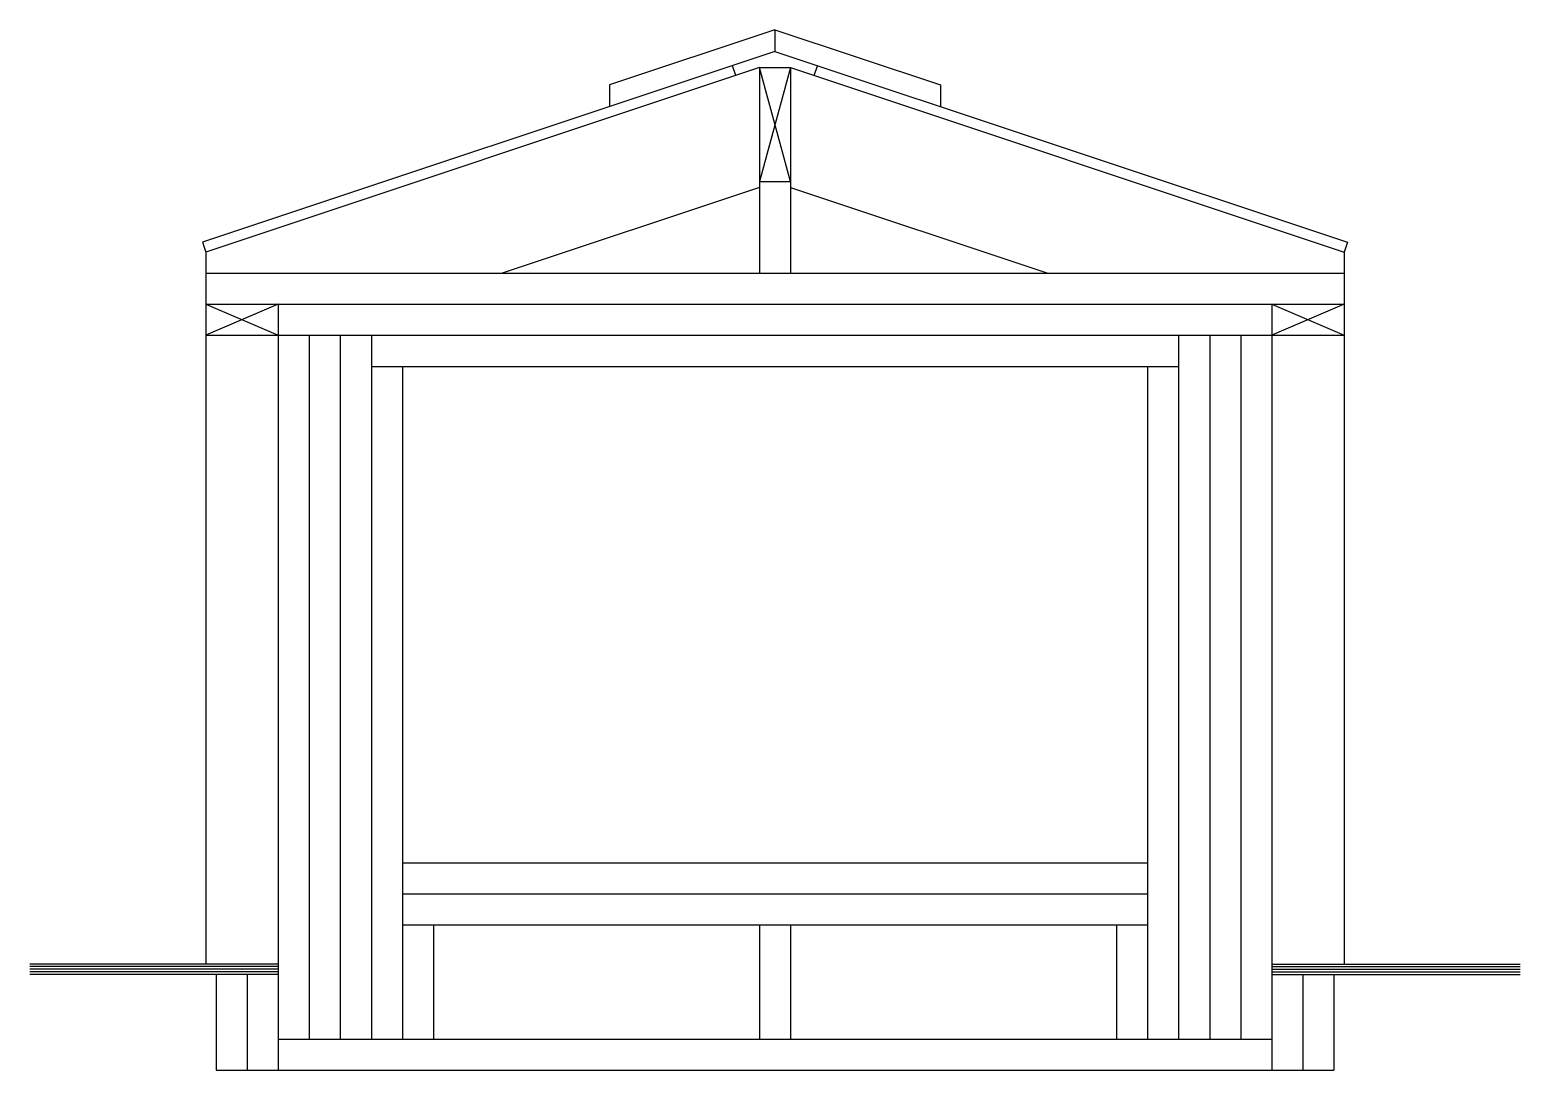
# Model space of a CAD drawing. Header units: inches. Extents: x -177 to 2825, y -2046 to -803.
# Drawn here: x -177 to -105, y -1162.3 to -1112 of the extents above; entities that cross this region are included whole.
import ezdxf

# ---------------------------------------------------------------- set-up
doc = ezdxf.new("R2010")
doc.units = ezdxf.units.IN
doc.header["$MEASUREMENT"] = 0

msp = doc.modelspace()

# ---------------------------------------------------------------- linework, layer by layer
for p, q in [((-140.99, -1112.028), (-148.99, -1114.695)), ((-140.99, -1112.028), (-132.99, -1114.695)), ((-140.99, -1112.028), (-140.99, -1113.082)), ((-140.99, -1113.082), (-168.648, -1122.301)), ((-140.99, -1113.082), (-113.332, -1122.301)), ((-142.887, -1114.242), (-143.045, -1113.767)), ((-139.092, -1114.242), (-138.934, -1113.767)), ((-141.74, -1113.859), (-168.49, -1122.776)), ((-141.74, -1113.859), (-140.24, -1113.859)), ((-141.74, -1113.859), (-141.74, -1123.798)), ((-140.24, -1119.359), (-141.74, -1113.859)), ((-140.24, -1113.859), (-141.74, -1119.359)), ((-140.24, -1113.859), (-113.49, -1122.776)), ((-140.24, -1113.859), (-140.24, -1123.798)), ((-148.99, -1114.695), (-148.99, -1115.749)), ((-132.99, -1114.695), (-132.99, -1115.749)), ((-141.74, -1119.359), (-140.24, -1119.359)), ((-141.74, -1119.657), (-154.165, -1123.798)), ((-140.24, -1119.657), (-127.814, -1123.798)), ((-168.648, -1122.301), (-168.49, -1122.776)), ((-113.332, -1122.301), (-113.49, -1122.776)), ((-168.49, -1122.776), (-168.49, -1157.189)), ((-113.49, -1122.776), (-113.49, -1157.189)), ((-168.49, -1123.798), (-113.49, -1123.798)), ((-168.49, -1125.298), (-113.49, -1125.298)), ((-164.99, -1125.298), (-168.49, -1126.798)), ((-168.49, -1125.298), (-164.99, -1126.798)), ((-164.99, -1125.298), (-164.99, -1155.848)), ((-116.99, -1125.298), (-116.99, -1155.848)), ((-116.99, -1125.298), (-113.49, -1126.798)), ((-113.49, -1125.298), (-116.99, -1126.798)), ((-168.49, -1126.798), (-113.49, -1126.798)), ((-163.49, -1126.798), (-163.49, -1160.823)), ((-161.99, -1126.798), (-161.99, -1160.823)), ((-160.49, -1126.798), (-160.49, -1160.823)), ((-121.49, -1126.798), (-121.49, -1160.823)), ((-119.99, -1126.798), (-119.99, -1160.823)), ((-118.49, -1126.798), (-118.49, -1160.823)), ((-160.49, -1128.298), (-121.49, -1128.298)), ((-158.99, -1128.298), (-158.99, -1160.823)), ((-122.99, -1128.298), (-122.99, -1160.823)), ((-158.99, -1152.298), (-122.99, -1152.298)), ((-158.99, -1153.798), (-122.99, -1153.798)), ((-158.99, -1155.298), (-122.99, -1155.298)), ((-157.49, -1155.298), (-157.49, -1160.823)), ((-141.74, -1155.298), (-141.74, -1160.823)), ((-140.24, -1155.298), (-140.24, -1160.823)), ((-124.49, -1155.298), (-124.49, -1160.823)), ((-164.99, -1155.848), (-164.99, -1162.323)), ((-116.99, -1155.848), (-116.99, -1162.323)), ((-164.99, -1157.189), (-176.99, -1157.189)), ((-164.99, -1157.314), (-176.99, -1157.314)), ((-164.99, -1157.439), (-176.99, -1157.439)), ((-164.99, -1157.564), (-176.99, -1157.564)), ((-164.99, -1157.689), (-176.99, -1157.689)), ((-167.99, -1157.689), (-167.99, -1162.323)), ((-166.49, -1157.689), (-166.49, -1162.323)), ((-116.99, -1157.189), (-104.99, -1157.189)), ((-116.99, -1157.314), (-104.99, -1157.314)), ((-116.99, -1157.439), (-104.99, -1157.439)), ((-116.99, -1157.564), (-104.99, -1157.564)), ((-116.99, -1157.689), (-104.99, -1157.689)), ((-115.49, -1157.689), (-115.49, -1162.323)), ((-113.99, -1157.689), (-113.99, -1162.323)), ((-164.99, -1160.823), (-116.99, -1160.823)), ((-167.99, -1162.323), (-113.99, -1162.323))]:
    msp.add_line(p, q)

doc.saveas('drawing.dxf')
